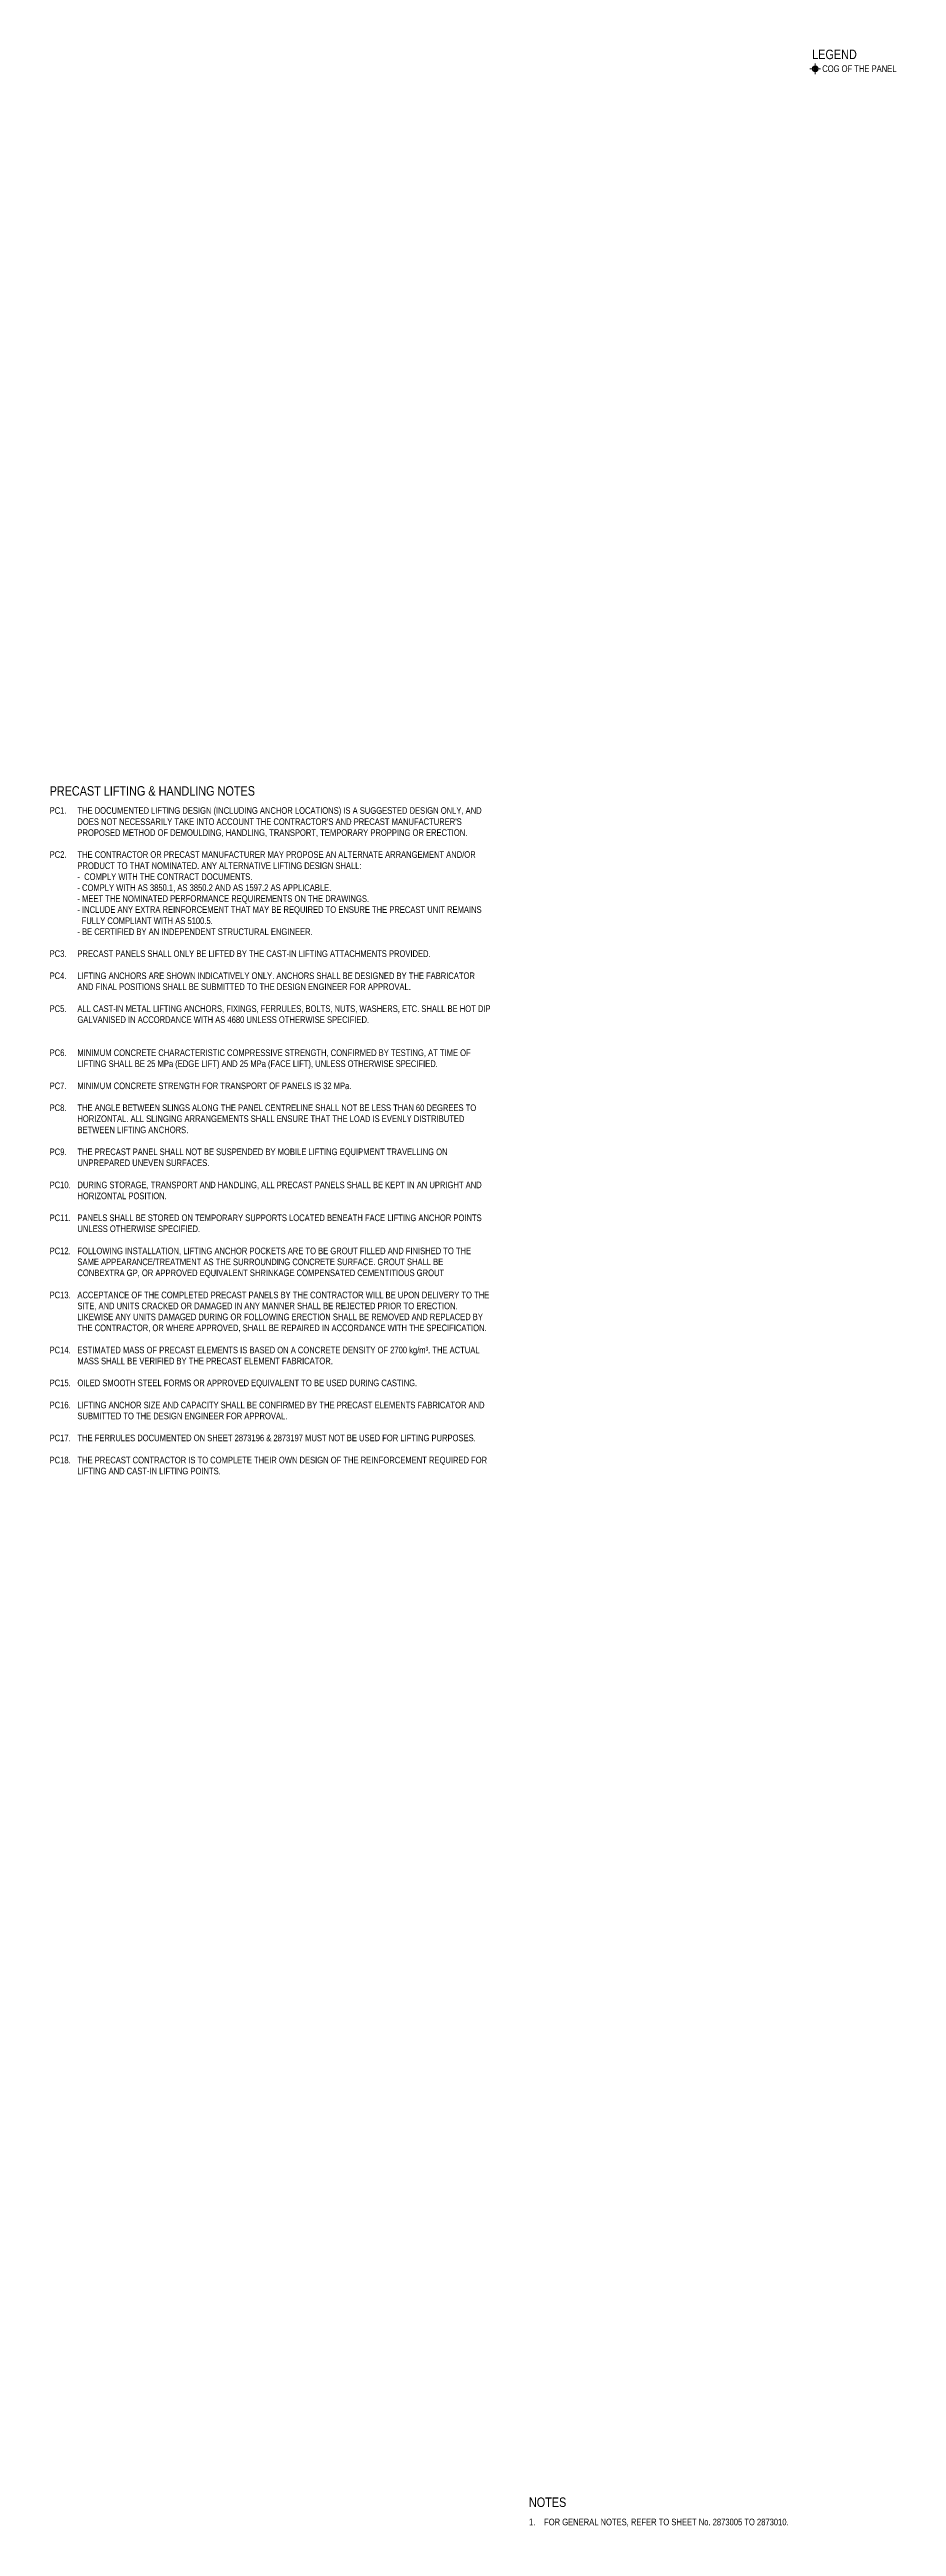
# Model space of a CAD drawing. Header units: metres. Extents: x -14.1 to 5.6, y -3 to 12.
# Drawn here: x 5.104 to 5.551, y 2.657 to 3.967 of the extents above; entities that cross this region are included whole.
import ezdxf

# ---------------------------------------------------------------- set-up
doc = ezdxf.new("R2010")
doc.units = ezdxf.units.M
doc.layers.add('A-ANNO-NOTE', color=7, linetype='Continuous', lineweight=9)
doc.layers.add('G-ANNO-TEXT', color=7, linetype='Continuous', lineweight=9)
doc.styles.add('Arial Narrow_5', font='ARIALN.TTF', dxfattribs={"height": 0.005})
doc.styles.add('Arial Narrow_6', font='ARIALN.TTF', dxfattribs={"height": 0.0035})

msp = doc.modelspace()

# ---------------------------------------------------------------- texts
at = {"layer": 'G-ANNO-TEXT', "attachment_point": 1, "bg_fill": 3, "box_fill_scale": 1, "bg_fill_color": 256, "bg_fill_transparency": 0}
for s, insert, char_height, style in [('COG OF THE PANEL', (5.5123, 3.9587), 0.0035, 'Arial Narrow_6'), ('PRECAST LIFTING & HANDLING NOTES', (5.104, 3.5775), 0.005, 'Arial Narrow_5'), ('PC2.', (5.104, 3.5431), 0.0035, 'Arial Narrow_6'), ('PC3.', (5.104, 3.4907), 0.0035, 'Arial Narrow_6'), ('PC4.', (5.104, 3.479), 0.0035, 'Arial Narrow_6'), ('PC5.', (5.104, 3.4616), 0.0035, 'Arial Narrow_6'), ('PC6.', (5.104, 3.4383), 0.0035, 'Arial Narrow_6'), ('PC7.', (5.104, 3.4208), 0.0035, 'Arial Narrow_6'), ('PC8.', (5.104, 3.4092), 0.0035, 'Arial Narrow_6'), ('PC9.', (5.104, 3.3859), 0.0035, 'Arial Narrow_6'), ('PC10.', (5.104, 3.3684), 0.0035, 'Arial Narrow_6'), ('PC11.', (5.104, 3.351), 0.0035, 'Arial Narrow_6'), ('PC12.', (5.104, 3.3335), 0.0035, 'Arial Narrow_6'), ('PC13.', (5.104, 3.3102), 0.0035, 'Arial Narrow_6'), ('PC14.', (5.104, 3.2811), 0.0035, 'Arial Narrow_6'), ('PC15.', (5.104, 3.2637), 0.0035, 'Arial Narrow_6'), ('PC16.', (5.104, 3.252), 0.0035, 'Arial Narrow_6'), ('PC17.', (5.104, 3.2346), 0.0035, 'Arial Narrow_6'), ('PC18.', (5.104, 3.2229), 0.0035, 'Arial Narrow_6')]:
    msp.add_mtext(s, dxfattribs=dict(at, insert=insert, char_height=char_height, style=style))
at = {"layer": 'G-ANNO-TEXT', "insert": (5.3573, 2.6613), "char_height": 0.0035, "attachment_point": 1, "style": 'Arial Narrow_6', "bg_fill": 3, "box_fill_scale": 1, "bg_fill_color": 256, "bg_fill_true_color": 13158600, "bg_fill_transparency": 0}
msp.add_mtext('1.', dxfattribs=at)

# ---------------------------------------------------------------- blocks, each defined once
blk = doc.blocks.new('SymbolSetoutPointCog - roundcog-6250585-20 - LEGEND_COG PANEL')
at = {"layer": 'A-ANNO-NOTE'}
h = blk.add_hatch(color=256, dxfattribs=at)
edge = h.paths.add_edge_path()
edge.add_arc((-0.6918, 3.9569), 0.0015, 28, 152, ccw=False)
edge.add_line((-0.6905, 3.9576), (-0.6918, 3.9569))
edge.add_line((-0.6918, 3.9569), (-0.6931, 3.9576))
h = blk.add_hatch(color=256, dxfattribs=at)
edge = h.paths.add_edge_path()
edge.add_line((-0.6931, 3.9562), (-0.6918, 3.9569))
edge.add_line((-0.6918, 3.9569), (-0.6905, 3.9562))
edge.add_arc((-0.6918, 3.9569), 0.0015, 208, 332, ccw=False)
at = {"layer": 'A-ANNO-NOTE', "lineweight": 18}
for p, q in [((-0.6946, 3.9569), (-0.6891, 3.9569)), ((-0.6931, 3.9576), (-0.6918, 3.9569)), ((-0.6918, 3.9569), (-0.6931, 3.9562)), ((-0.6918, 3.9541), (-0.6918, 3.9596)), ((-0.6918, 3.9569), (-0.6905, 3.9576)), ((-0.6905, 3.9562), (-0.6918, 3.9569))]:
    blk.add_line(p, q, dxfattribs=at)
blk.add_circle((-0.6918, 3.9569), 0.0015, dxfattribs=at)
for start, end in [(28, 152), (208, 332)]:
    blk.add_arc((-0.6918, 3.9569), 0.0015, start, end, dxfattribs=at)

# ---------------------------------------------------------------- next in the draw order: texts
at = {"layer": 'G-ANNO-TEXT', "attachment_point": 1, "bg_fill": 3, "box_fill_scale": 1, "bg_fill_color": 256, "bg_fill_transparency": 0}
for s, insert, char_height, style in [('LEGEND', (5.507, 3.967), 0.005, 'Arial Narrow_5'), ('PC1.', (5.104, 3.5664), 0.0035, 'Arial Narrow_6'), ('THE CONTRACTOR OR PRECAST MANUFACTURER MAY PROPOSE AN ALTERNATE ARRANGEMENT AND/OR ', (5.1187, 3.5431), 0.0035, 'Arial Narrow_6'), ('PRECAST PANELS SHALL ONLY BE LIFTED BY THE CAST-IN LIFTING ATTACHMENTS PROVIDED.', (5.1187, 3.4907), 0.0035, 'Arial Narrow_6'), ('LIFTING ANCHORS ARE SHOWN INDICATIVELY ONLY. ANCHORS SHALL BE DESIGNED BY THE FABRICATOR ', (5.1187, 3.479), 0.0035, 'Arial Narrow_6'), ('ALL CAST-IN METAL LIFTING ANCHORS, FIXINGS, FERRULES, BOLTS, NUTS, WASHERS, ETC. SHALL BE HOT DIP ', (5.1187, 3.4616), 0.0035, 'Arial Narrow_6'), ('MINIMUM CONCRETE CHARACTERISTIC COMPRESSIVE STRENGTH, CONFIRMED BY TESTING, AT TIME OF ', (5.1187, 3.4383), 0.0035, 'Arial Narrow_6'), ('MINIMUM CONCRETE STRENGTH FOR TRANSPORT OF PANELS IS 32 MPa.', (5.1187, 3.4208), 0.0035, 'Arial Narrow_6'), ('THE ANGLE BETWEEN SLINGS ALONG THE PANEL CENTRELINE SHALL NOT BE LESS THAN 60 DEGREES TO ', (5.1187, 3.4092), 0.0035, 'Arial Narrow_6'), ('THE PRECAST PANEL SHALL NOT BE SUSPENDED BY MOBILE LIFTING EQUIPMENT TRAVELLING ON ', (5.1187, 3.3859), 0.0035, 'Arial Narrow_6'), ('DURING STORAGE, TRANSPORT AND HANDLING, ALL PRECAST PANELS SHALL BE KEPT IN AN UPRIGHT AND ', (5.1187, 3.3684), 0.0035, 'Arial Narrow_6'), ('PANELS SHALL BE STORED ON TEMPORARY SUPPORTS LOCATED BENEATH FACE LIFTING ANCHOR POINTS ', (5.1187, 3.351), 0.0035, 'Arial Narrow_6'), ('FOLLOWING INSTALLATION, LIFTING ANCHOR POCKETS ARE TO BE GROUT FILLED AND FINISHED TO THE ', (5.1187, 3.3335), 0.0035, 'Arial Narrow_6'), ('ACCEPTANCE OF THE COMPLETED PRECAST PANELS BY THE CONTRACTOR WILL BE UPON DELIVERY TO THE ', (5.1187, 3.3102), 0.0035, 'Arial Narrow_6'), ('ESTIMATED MASS OF PRECAST ELEMENTS IS BASED ON A CONCRETE DENSITY OF 2700 kg/m³. THE ACTUAL ', (5.1187, 3.2811), 0.0035, 'Arial Narrow_6'), ('OILED SMOOTH STEEL FORMS OR APPROVED EQUIVALENT TO BE USED DURING CASTING. ', (5.1187, 3.2637), 0.0035, 'Arial Narrow_6'), ('LIFTING ANCHOR SIZE AND CAPACITY SHALL BE CONFIRMED BY THE PRECAST ELEMENTS FABRICATOR AND ', (5.1187, 3.252), 0.0035, 'Arial Narrow_6'), ('THE FERRULES DOCUMENTED ON SHEET 2873196 & 2873197 MUST NOT BE USED FOR LIFTING PURPOSES.', (5.1187, 3.2346), 0.0035, 'Arial Narrow_6'), ('THE PRECAST CONTRACTOR IS TO COMPLETE THEIR OWN DESIGN OF THE REINFORCEMENT REQUIRED FOR ', (5.1187, 3.2229), 0.0035, 'Arial Narrow_6')]:
    msp.add_mtext(s, dxfattribs=dict(at, insert=insert, char_height=char_height, style=style))
at = {"layer": 'G-ANNO-TEXT', "insert": (5.3653, 2.6613), "char_height": 0.0035, "attachment_point": 1, "style": 'Arial Narrow_6', "bg_fill": 3, "box_fill_scale": 1, "bg_fill_color": 256, "bg_fill_true_color": 13158600, "bg_fill_transparency": 0}
msp.add_mtext('FOR GENERAL NOTES, REFER TO SHEET No. 2873005 TO 2873010.', dxfattribs=at)

# ---------------------------------------------------------------- next in the draw order: block references
at = {"layer": 'A-ANNO-NOTE'}
msp.add_blockref('SymbolSetoutPointCog - roundcog-6250585-20 - LEGEND_COG PANEL', (6.2004, 0), dxfattribs=at)

# ---------------------------------------------------------------- next in the draw order: texts
at = {"layer": 'G-ANNO-TEXT', "char_height": 0.0035, "attachment_point": 1, "style": 'Arial Narrow_6', "bg_fill": 3, "box_fill_scale": 1, "bg_fill_color": 256, "bg_fill_transparency": 0}
for s, insert in [('THE DOCUMENTED LIFTING DESIGN (INCLUDING ANCHOR LOCATIONS) IS A SUGGESTED DESIGN ONLY, AND ', (5.1187, 3.5664)), ('PRODUCT TO THAT NOMINATED. ANY ALTERNATIVE LIFTING DESIGN SHALL:', (5.1187, 3.5372)), ('AND FINAL POSITIONS SHALL BE SUBMITTED TO THE DESIGN ENGINEER FOR APPROVAL.', (5.1187, 3.4732)), ('GALVANISED IN ACCORDANCE WITH AS 4680 UNLESS OTHERWISE SPECIFIED.', (5.1187, 3.4558)), ('LIFTING SHALL BE 25 MPa (EDGE LIFT) AND 25 MPa (FACE LIFT), UNLESS OTHERWISE SPECIFIED.', (5.1187, 3.4325)), ('HORIZONTAL. ALL SLINGING ARRANGEMENTS SHALL ENSURE THAT THE LOAD IS EVENLY DISTRIBUTED ', (5.1187, 3.4034)), ('UNPREPARED UNEVEN SURFACES.', (5.1187, 3.3801)), ('HORIZONTAL POSITION.', (5.1187, 3.3626)), ('UNLESS OTHERWISE SPECIFIED.', (5.1187, 3.3452)), ('SAME APPEARANCE/TREATMENT AS THE SURROUNDING CONCRETE SURFACE. GROUT SHALL BE ', (5.1187, 3.3277)), ('SITE, AND UNITS CRACKED OR DAMAGED IN ANY MANNER SHALL BE REJECTED PRIOR TO ERECTION. ', (5.1187, 3.3044)), ('MASS SHALL BE VERIFIED BY THE PRECAST ELEMENT FABRICATOR. ', (5.1187, 3.2753)), ('SUBMITTED TO THE DESIGN ENGINEER FOR APPROVAL.', (5.1187, 3.2462)), ('LIFTING AND CAST-IN LIFTING POINTS.', (5.1187, 3.2171))]:
    msp.add_mtext(s, dxfattribs=dict(at, insert=insert))
at = {"layer": 'G-ANNO-TEXT', "insert": (5.3573, 2.6725), "char_height": 0.005, "attachment_point": 1, "style": 'Arial Narrow_5', "bg_fill": 3, "box_fill_scale": 1, "bg_fill_color": 256, "bg_fill_true_color": 13158600, "bg_fill_transparency": 0}
msp.add_mtext('NOTES', dxfattribs=at)

# ---------------------------------------------------------------- next in the draw order: texts
at = {"layer": 'G-ANNO-TEXT', "char_height": 0.0035, "attachment_point": 1, "style": 'Arial Narrow_6', "bg_fill": 3, "box_fill_scale": 1, "bg_fill_color": 256, "bg_fill_transparency": 0}
for s, insert in [("DOES NOT NECESSARILY TAKE INTO ACCOUNT THE CONTRACTOR'S AND PRECAST MANUFACTURER'S ", (5.1187, 3.5605)), ('-  COMPLY WITH THE CONTRACT DOCUMENTS.', (5.1187, 3.5314)), ('BETWEEN LIFTING ANCHORS.', (5.1187, 3.3975)), ('CONBEXTRA GP, OR APPROVED EQUIVALENT SHRINKAGE COMPENSATED CEMENTITIOUS GROUT', (5.1187, 3.3219)), ('LIKEWISE ANY UNITS DAMAGED DURING OR FOLLOWING ERECTION SHALL BE REMOVED AND REPLACED BY ', (5.1187, 3.2986))]:
    msp.add_mtext(s, dxfattribs=dict(at, insert=insert))

# ---------------------------------------------------------------- next in the draw order: texts
for s, insert in [('PROPOSED METHOD OF DEMOULDING, HANDLING, TRANSPORT, TEMPORARY PROPPING OR ERECTION.', (5.1187, 3.5547)), ('- COMPLY WITH AS 3850.1, AS 3850.2 AND AS 1597.2 AS APPLICABLE.', (5.1187, 3.5256)), ('THE CONTRACTOR, OR WHERE APPROVED, SHALL BE REPAIRED IN ACCORDANCE WITH THE SPECIFICATION.', (5.1187, 3.2928))]:
    msp.add_mtext(s, dxfattribs=dict(at, insert=insert))

# ---------------------------------------------------------------- next in the draw order: texts
at = {"layer": 'G-ANNO-TEXT', "insert": (5.1187, 3.5198), "char_height": 0.0035, "attachment_point": 1, "style": 'Arial Narrow_6', "bg_fill": 3, "box_fill_scale": 1, "bg_fill_color": 256, "bg_fill_transparency": 0}
msp.add_mtext('- MEET THE NOMINATED PERFORMANCE REQUIREMENTS ON THE DRAWINGS.', dxfattribs=at)

# ---------------------------------------------------------------- next in the draw order: texts
at = {"layer": 'G-ANNO-TEXT', "insert": (5.1187, 3.514), "char_height": 0.0035, "attachment_point": 1, "style": 'Arial Narrow_6', "bg_fill": 3, "box_fill_scale": 1, "bg_fill_color": 256, "bg_fill_transparency": 0}
msp.add_mtext('- INCLUDE ANY EXTRA REINFORCEMENT THAT MAY BE REQUIRED TO ENSURE THE PRECAST UNIT REMAINS       ', dxfattribs=at)

# ---------------------------------------------------------------- next in the draw order: texts
at = {"layer": 'G-ANNO-TEXT', "insert": (5.1187, 3.5081), "char_height": 0.0035, "attachment_point": 1, "style": 'Arial Narrow_6', "bg_fill": 3, "box_fill_scale": 1, "bg_fill_color": 256, "bg_fill_transparency": 0}
msp.add_mtext('  FULLY COMPLIANT WITH AS 5100.5.', dxfattribs=at)

# ---------------------------------------------------------------- next in the draw order: texts
at = {"layer": 'G-ANNO-TEXT', "insert": (5.1187, 3.5023), "char_height": 0.0035, "attachment_point": 1, "style": 'Arial Narrow_6', "bg_fill": 3, "box_fill_scale": 1, "bg_fill_color": 256, "bg_fill_transparency": 0}
msp.add_mtext('- BE CERTIFIED BY AN INDEPENDENT STRUCTURAL ENGINEER.', dxfattribs=at)

doc.saveas('drawing.dxf')
